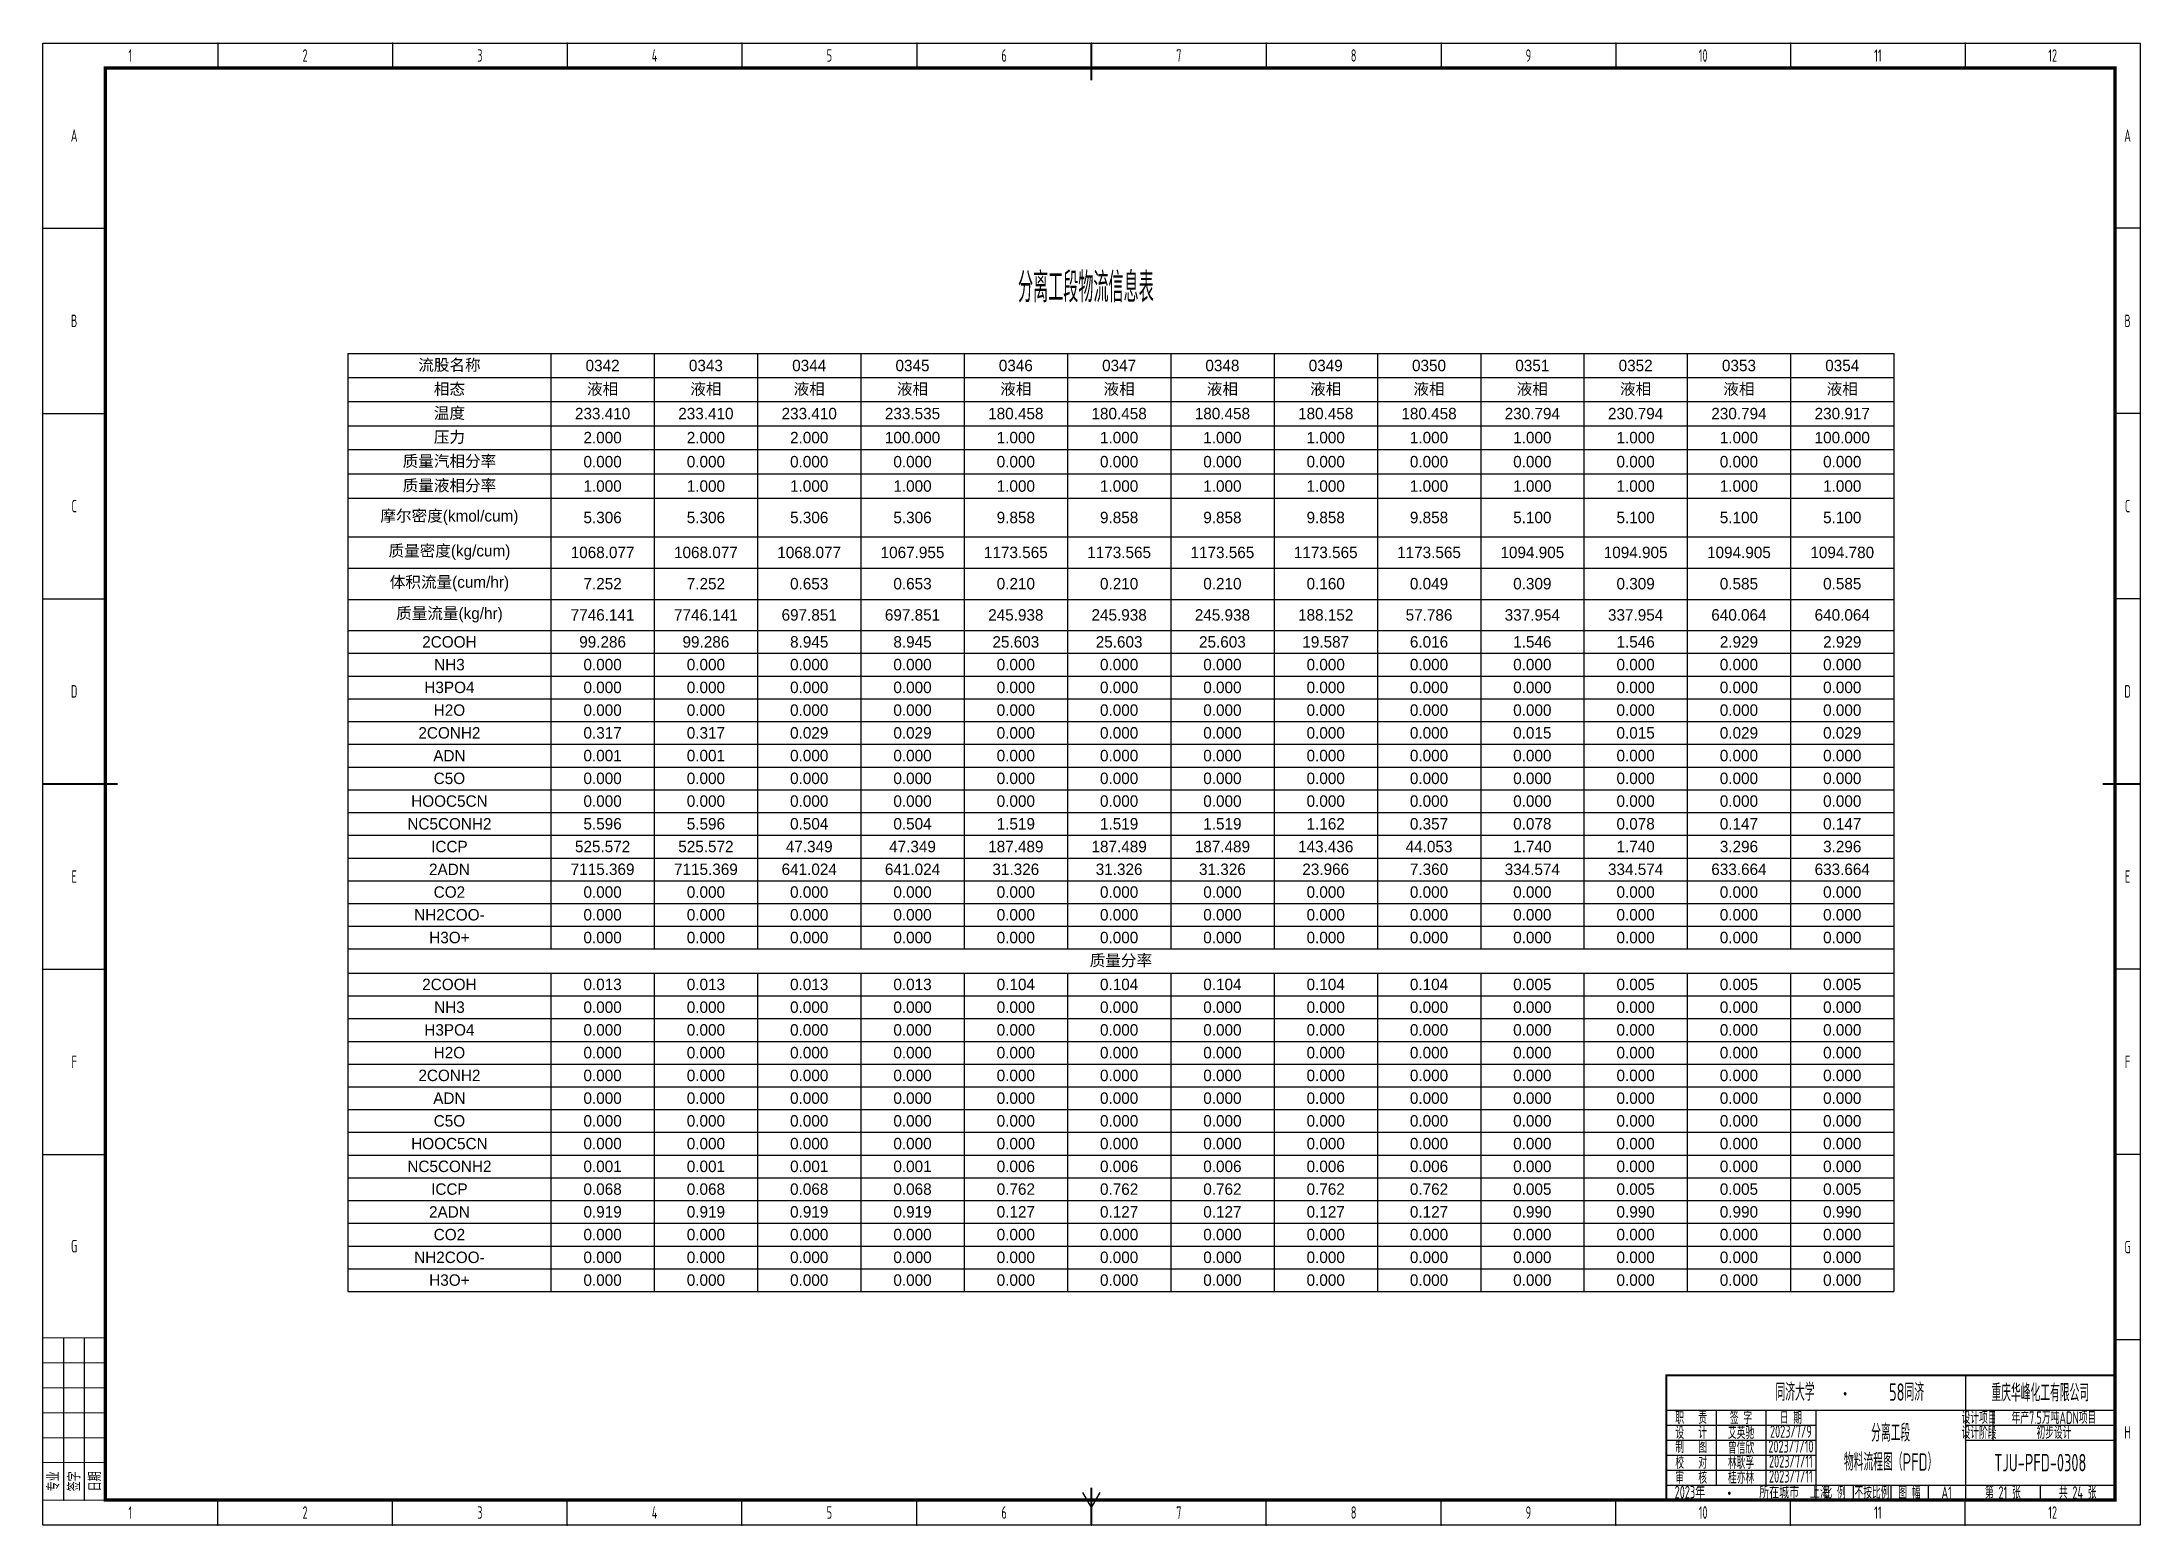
# Model space of a CAD drawing. Header units: millimetres. Extents: x 442 to 10185, y 1370 to 5122.
# Drawn here: x 8366 to 9208, y 2164 to 2759 of the extents above; entities that cross this region are included whole.
import ezdxf

# ---------------------------------------------------------------- set-up
doc = ezdxf.new("R2010")
doc.units = ezdxf.units.MM
for name, color, linetype, lineweight in [('05-图框与标题栏', 7, 'Continuous', 25), ('09-文本', 7, 'Continuous', 25), ('15-物流表及物流信息标识', 7, 'Continuous', 25)]:
    doc.layers.add(name, color=color, linetype=linetype, lineweight=lineweight)
doc.layers.add('TITLE', color=7, linetype='Continuous')
doc.styles.add('5-gbcbig', font='gbenor.shx', dxfattribs={"width": 0.7, "height": 5, "bigfont": 'gbcbig.shx'})
doc.styles.add('7-gbcbig', font='gbenor.shx', dxfattribs={"width": 0.7, "height": 7, "bigfont": 'gbcbig.shx'})
doc.styles.get("Standard").update_dxf_attribs({"font": 'arial.ttf'})
doc.styles.add('工程字', font='gbenor.shx', dxfattribs={"bigfont": 'gbcbig.shx'})

msp = doc.modelspace()

# ---------------------------------------------------------------- texts
at = {"layer": '05-图框与标题栏', "attachment_point": 5}
for s, width, gutter_width, heights, insert, char_height, style in [('1', 70.0833, 25, [0], (8401.34, 2753.54), 5, '5-gbcbig'), ('2', 70.0833, 12.5, [0], (8471.43, 2753.54), 5, '5-gbcbig'), ('3', 70.0833, 25, [0], (8541.51, 2753.54), 5, '5-gbcbig'), ('4', 70.0833, 25, [0], (8611.59, 2753.54), 5, '5-gbcbig'), ('5', 70.0833, 25, [0], (8681.68, 2753.54), 5, '5-gbcbig'), ('6', 70.0833, 25, [0], (8751.76, 2753.54), 5, '5-gbcbig'), ('7', 70.0833, 25, [0], (8821.84, 2753.54), 5, '5-gbcbig'), ('8', 70.0833, 25, [0], (8891.93, 2753.54), 5, '5-gbcbig'), ('9', 70.0833, 25, [0], (8962.01, 2753.54), 5, '5-gbcbig'), ('10', 70.0833, 25, [0], (9032.09, 2753.54), 5, '5-gbcbig'), ('11', 70.0833, 25, [0], (9102.18, 2753.54), 5, '5-gbcbig'), ('12', 70.0833, 25, [0], (9172.26, 2753.54), 5, '5-gbcbig'), ('A', 25, 25, [0], (8378.8, 2721.42), 5, '5-gbcbig'), ('A', 10, 25, [0], (9202.3, 2721.42), 5, '5-gbcbig'), ('B', 25, 25, [0], (8378.8, 2647.17), 5, '5-gbcbig'), ('B', 10, 25, [0], (9202.3, 2647.17), 5, '5-gbcbig'), ('C', 25, 25, [0], (8378.8, 2572.92), 5, '5-gbcbig'), ('C', 10, 25, [0], (9202.3, 2572.92), 5, '5-gbcbig'), ('D', 25, 25, [0], (8378.8, 2498.67), 5, '5-gbcbig'), ('D', 10, 25, [0], (9202.3, 2498.67), 5, '5-gbcbig'), ('E', 25, 25, [0], (8378.8, 2424.42), 5, '5-gbcbig'), ('E', 10, 25, [0], (9202.3, 2424.42), 5, '5-gbcbig'), ('F', 25, 25, [0], (8378.8, 2350.17), 5, '5-gbcbig'), ('F', 10, 25, [0], (9202.3, 2350.17), 5, '5-gbcbig'), ('G', 25, 25, [0], (8378.8, 2276.29), 5, '5-gbcbig'), ('G', 10, 25, [0], (9202.3, 2275.92), 5, '5-gbcbig'), ('重庆华峰化工有限公司', 60, 25, [0], (9167.3, 2217.54), 7, '7-gbcbig'), ('职   责', 20, 25, [0], (9027.3, 2207.54), 5, '5-gbcbig'), ('签 字', 20, 25, [0], (9047.3, 2207.54), 5, '5-gbcbig'), ('日 期', 20, 25, [0], (9067.3, 2207.54), 5, '5-gbcbig'), ('设计项目', 15, 25, [0], (9142.75, 2207.54), 5, '5-gbcbig'), ('设   计', 20, 25, [0], (9027.3, 2201.54), 5, '5-gbcbig'), ('制   图', 20, 25, [0], (9027.3, 2195.9), 5, '5-gbcbig'), ('艾英驰', 20, 25, [0], (9047.3, 2201.54), 5, '5-gbcbig'), ('曾信欣', 20, 25, [0], (9047.3, 2195.54), 5, '5-gbcbig'), ('2023/7/10', 20, 25, [0], (9067.3, 2196.04), 5, '5-gbcbig'), ('2023/7/9', 20, 25, [0], (9067.3, 2202.04), 5, '5-gbcbig'), ('设计阶段', 15, 25, [0], (9142.75, 2201.54), 5, '5-gbcbig'), ('H', 10, 25, [0], (9202.3, 2201.67), 5, '5-gbcbig'), ('校   对', 20, 25, [0], (9027.3, 2189.54), 5, '5-gbcbig'), ('林耿孚', 20, 25, [0], (9047.3, 2189.54), 5, '5-gbcbig'), ('2023/7/11', 20, 25, [0], (9067.3, 2190.04), 5, '5-gbcbig'), ('TJU-PFD-0308', 60, 25, [12.52], (9167.3, 2189.54), 7, '7-gbcbig'), ('审   核', 20, 25, [0], (9027.3, 2183.54), 5, '5-gbcbig'), ('桂亦林', 20, 25, [0], (9047.3, 2183.54), 5, '5-gbcbig'), ('2023/7/11', 20, 25, [0], (9067.3, 2184.04), 5, '5-gbcbig'), ('比 例', 15, 25, [0], (9084.8, 2177.54), 5, '5-gbcbig'), ('不按比例', 15, 25, [0], (9099.8, 2177.54), 5, '5-gbcbig'), ('图 幅', 15, 25, [0], (9114.8, 2177.54), 5, '5-gbcbig'), ('第 21 张', 30, 25, [0], (9152.3, 2177.54), 5, '5-gbcbig'), ('共 24 张', 30, 25, [0], (9182.3, 2177.54), 5, '5-gbcbig'), ('1', 70.0833, 25, [0], (8401.34, 2169.54), 5, '5-gbcbig'), ('2', 70.0833, 25, [0], (8471.43, 2169.54), 5, '5-gbcbig'), ('3', 70.0833, 25, [0], (8541.51, 2169.54), 5, '5-gbcbig'), ('4', 70.0833, 25, [0], (8611.59, 2169.54), 5, '5-gbcbig'), ('5', 70.0833, 25, [0], (8681.68, 2169.54), 5, '5-gbcbig'), ('6', 70.0833, 25, [0], (8751.76, 2169.54), 5, '5-gbcbig'), ('7', 70.0833, 25, [0], (8821.84, 2169.54), 5, '5-gbcbig'), ('8', 70.0833, 25, [0], (8891.93, 2169.54), 5, '5-gbcbig'), ('9', 70.0833, 25, [0], (8962.01, 2169.54), 5, '5-gbcbig'), ('10', 70.0833, 25, [0], (9032.09, 2169.54), 5, '5-gbcbig'), ('11', 70.0833, 25, [0], (9102.18, 2169.54), 5, '5-gbcbig'), ('A1', 14.9167, 25, [0], (9129.76, 2177.54), 5, '5-gbcbig'), ('12', 70.0833, 25, [0], (9172.26, 2169.54), 5, '5-gbcbig')]:
    msp.add_mtext_dynamic_manual_height_columns(s, width=width, gutter_width=gutter_width, heights=heights, dxfattribs=dict(at, insert=insert, char_height=char_height, style=style))
at = {"layer": '05-图框与标题栏'}
for s, insert, char_height, width, attachment_point, style in [('\\pi5.78018;同济大学             ', (9055.33, 2217.82), 7, 32.2593, 4, '7-gbcbig'), ('58同济          ', (9113.67, 2217.82), 7, 32.2593, 5, '7-gbcbig'), (' 2023{\\W0.8;年          所在城市  上海}', (9018.78, 2177.7), 5, 67.5295, 4, '5-gbcbig'), ('{\\fFangSong|b0|i0|c134|p49;\\W0.8;·}', (9039.87, 2179.68), 5, 18.9039, 1, '5-gbcbig')]:
    msp.add_mtext(s, dxfattribs=dict(at, insert=insert, char_height=char_height, width=width, attachment_point=attachment_point, style=style))
at = {"layer": '05-图框与标题栏', "insert": (9086.3, 2219.55), "char_height": 5, "width": 31.5065, "attachment_point": 1}
msp.add_mtext('{\\fFangSong|b0|i0|c134|p49;\\W0.8;·}', dxfattribs=at)
at = {"layer": '05-图框与标题栏', "char_height": 5, "attachment_point": 5, "rotation": 90, "style": '工程字'}
for s, insert in [('专业', (8370.47, 2182.04)), ('签字', (8378.8, 2182.04)), ('日期', (8387.13, 2182.04))]:
    msp.add_mtext_dynamic_manual_height_columns(s, width=8.3333, gutter_width=25, heights=[0], dxfattribs=dict(at, insert=insert))
at = {"layer": '09-文本', "attachment_point": 5}
for s, width, gutter_width, insert, char_height, style in [('分离工段\\P物料流程图（PFD）', 60, 12.5, (9107.3, 2195.54), 7, '7-gbcbig'), ('年产7.5万吨ADN项目', 49.0599, 35, (9172.77, 2207.54), 5, '5-gbcbig'), ('初步设计', 48.9999, 12.5, (9172.8, 2201.54), 5, '5-gbcbig')]:
    msp.add_mtext_dynamic_manual_height_columns(s, width=width, gutter_width=gutter_width, heights=[0], dxfattribs=dict(at, insert=insert, char_height=char_height, style=style))
at = {"layer": '15-物流表及物流信息标识', "insert": (8710.3, 2666.6), "char_height": 12, "attachment_point": 1, "style": '7-gbcbig'}
msp.add_mtext_dynamic_manual_height_columns('\\pi47.03208;分离工段物流信息表', width=147.892, gutter_width=25, heights=[27.78], dxfattribs=at)

# ---------------------------------------------------------------- blocks, each defined once
blk = doc.blocks.new('*T36')
at = {"linetype": 'ByBlock', "lineweight": -2, "transparency": 16777216}
for p, q in [((0, 0), (620, 0)), ((0, 0), (0, -375.93)), ((81.43, 0), (81.43, -238.64)), ((122.86, 0), (122.86, -238.64)), ((164.29, 0), (164.29, -238.64)), ((205.71, 0), (205.71, -238.64)), ((247.14, 0), (247.14, -238.64)), ((288.57, 0), (288.57, -238.64)), ((330, 0), (330, -238.64)), ((371.43, 0), (371.43, -238.64)), ((412.86, 0), (412.86, -238.64)), ((454.29, 0), (454.29, -238.64)), ((495.71, 0), (495.71, -238.64)), ((537.14, 0), (537.14, -238.64)), ((578.57, 0), (578.57, -238.64)), ((620, 0), (620, -238.64)), ((0, -9.62), (620, -9.62)), ((0, -19.23), (620, -19.23)), ((0, -28.92), (620, -28.92)), ((0, -38.49), (620, -38.49)), ((0, -48.23), (620, -48.23)), ((0, -58.01), (620, -58.01)), ((0, -73.45), (620, -73.45)), ((0, -85.99), (620, -85.99)), ((0, -98.53), (620, -98.53)), ((0, -111.03), (620, -111.03)), ((0, -120.14), (620, -120.14)), ((0, -129.26), (620, -129.26)), ((0, -138.37), (620, -138.37)), ((0, -147.49), (620, -147.49)), ((0, -156.6), (620, -156.6)), ((0, -165.72), (620, -165.72)), ((0, -174.83), (620, -174.83)), ((0, -183.95), (620, -183.95)), ((0, -193.06), (620, -193.06)), ((0, -202.18), (620, -202.18)), ((0, -211.29), (620, -211.29)), ((0, -220.41), (620, -220.41)), ((0, -229.52), (620, -229.52)), ((0, -238.64), (620, -238.64)), ((0, -248.33), (620, -248.33)), ((81.43, -248.33), (81.43, -375.93)), ((122.86, -248.33), (122.86, -375.93)), ((164.29, -248.33), (164.29, -375.93)), ((205.71, -248.33), (205.71, -375.93)), ((247.14, -248.33), (247.14, -375.93)), ((288.57, -248.33), (288.57, -375.93)), ((330, -248.33), (330, -375.93)), ((371.43, -248.33), (371.43, -375.93)), ((412.86, -248.33), (412.86, -375.93)), ((454.29, -248.33), (454.29, -375.93)), ((495.71, -248.33), (495.71, -375.93)), ((537.14, -248.33), (537.14, -375.93)), ((578.57, -248.33), (578.57, -375.93)), ((620, -248.33), (620, -375.93)), ((0, -257.44), (620, -257.44)), ((0, -266.56), (620, -266.56)), ((0, -275.67), (620, -275.67)), ((0, -284.79), (620, -284.79)), ((0, -293.9), (620, -293.9)), ((0, -303.02), (620, -303.02)), ((0, -312.13), (620, -312.13)), ((0, -321.25), (620, -321.25)), ((0, -330.36), (620, -330.36)), ((0, -339.48), (620, -339.48)), ((0, -348.59), (620, -348.59)), ((0, -357.71), (620, -357.71)), ((0, -366.82), (620, -366.82)), ((0, -375.93), (620, -375.93))]:
    blk.add_line(p, q, dxfattribs=at)
at = {"color": 0, "linetype": 'ByBlock', "lineweight": -2, "transparency": 16777216}
blk.add_line((620, -238.64), (620, -248.33), dxfattribs=at)
at = {"color": 0, "transparency": 16777216, "char_height": 4.5861, "attachment_point": 5}
for s, insert, width in [('{\\f等线|b0|i0|c134;\\C7;流股名称', (40.71, -4.81), 78.4286), ('{\\f等线|b0|i0|c134;\\C7;0342', (102.14, -4.81), 38.4286), ('{\\f等线|b0|i0|c134;\\C7;0343', (143.57, -4.81), 38.4286), ('{\\f等线|b0|i0|c134;\\C7;0344', (185, -4.81), 38.4286), ('{\\f等线|b0|i0|c134;\\C7;0345', (226.43, -4.81), 38.4286), ('{\\f等线|b0|i0|c134;\\C7;0346', (267.86, -4.81), 38.4286), ('{\\f等线|b0|i0|c134;\\C7;0347', (309.29, -4.81), 38.4286), ('{\\f等线|b0|i0|c134;\\C7;0348', (350.71, -4.81), 38.4286), ('{\\f等线|b0|i0|c134;\\C7;0349', (392.14, -4.81), 38.4286), ('{\\f等线|b0|i0|c134;\\C7;0350', (433.57, -4.81), 38.4286), ('{\\f等线|b0|i0|c134;\\C7;0351', (475, -4.81), 38.4286), ('{\\f等线|b0|i0|c134;\\C7;0352', (516.43, -4.81), 38.4286), ('{\\f等线|b0|i0|c134;\\C7;0353', (557.86, -4.81), 38.4286), ('{\\f等线|b0|i0|c134;\\C7;0354', (599.29, -4.81), 38.4286), ('{\\f等线|b0|i0|c134;\\C7;相态', (40.71, -14.43), 78.4286), ('{\\f等线|b0|i0|c134;\\C7;液相', (102.14, -14.43), 38.4286), ('{\\f等线|b0|i0|c134;\\C7;液相', (143.57, -14.43), 38.4286), ('{\\f等线|b0|i0|c134;\\C7;液相', (185, -14.43), 38.4286), ('{\\f等线|b0|i0|c134;\\C7;液相', (226.43, -14.43), 38.4286), ('{\\f等线|b0|i0|c134;\\C7;液相', (267.86, -14.43), 38.4286), ('{\\f等线|b0|i0|c134;\\C7;液相', (309.29, -14.43), 38.4286), ('{\\f等线|b0|i0|c134;\\C7;液相', (350.71, -14.43), 38.4286), ('{\\f等线|b0|i0|c134;\\C7;液相', (392.14, -14.43), 38.4286), ('{\\f等线|b0|i0|c134;\\C7;液相', (433.57, -14.43), 38.4286), ('{\\f等线|b0|i0|c134;\\C7;液相', (475, -14.43), 38.4286), ('{\\f等线|b0|i0|c134;\\C7;液相', (516.43, -14.43), 38.4286), ('{\\f等线|b0|i0|c134;\\C7;液相', (557.86, -14.43), 38.4286), ('{\\f等线|b0|i0|c134;\\C7;液相', (599.29, -14.43), 38.4286), ('{\\f等线|b0|i0|c134;\\C7;温度', (40.71, -24.08), 78.4286), ('{\\f等线|b0|i0|c134;\\C7;233.410', (102.14, -24.08), 38.4286), ('{\\f等线|b0|i0|c134;\\C7;233.410', (143.57, -24.08), 38.4286), ('{\\f等线|b0|i0|c134;\\C7;233.410', (185, -24.08), 38.4286), ('{\\f等线|b0|i0|c134;\\C7;233.535', (226.43, -24.08), 38.4286), ('{\\f等线|b0|i0|c134;\\C7;180.458', (267.86, -24.08), 38.4286), ('{\\f等线|b0|i0|c134;\\C7;180.458', (309.29, -24.08), 38.4286), ('{\\f等线|b0|i0|c134;\\C7;180.458', (350.71, -24.08), 38.4286), ('{\\f等线|b0|i0|c134;\\C7;180.458', (392.14, -24.08), 38.4286), ('{\\f等线|b0|i0|c134;\\C7;180.458', (433.57, -24.08), 38.4286), ('{\\f等线|b0|i0|c134;\\C7;230.794', (475, -24.08), 38.4286), ('{\\f等线|b0|i0|c134;\\C7;230.794', (516.43, -24.08), 38.4286), ('{\\f等线|b0|i0|c134;\\C7;230.794', (557.86, -24.08), 38.4286), ('{\\f等线|b0|i0|c134;\\C7;230.917', (599.29, -24.08), 38.4286), ('{\\f等线|b0|i0|c134;\\C7;压力', (40.71, -33.71), 78.4286), ('{\\f等线|b0|i0|c134;\\C7;2.000', (102.14, -33.71), 38.4286), ('{\\f等线|b0|i0|c134;\\C7;2.000', (143.57, -33.71), 38.4286), ('{\\f等线|b0|i0|c134;\\C7;2.000', (185, -33.71), 38.4286), ('{\\f等线|b0|i0|c134;\\C7;100.000', (226.43, -33.71), 38.4286), ('{\\f等线|b0|i0|c134;\\C7;1.000', (267.86, -33.71), 38.4286), ('{\\f等线|b0|i0|c134;\\C7;1.000', (309.29, -33.71), 38.4286), ('{\\f等线|b0|i0|c134;\\C7;1.000', (350.71, -33.71), 38.4286), ('{\\f等线|b0|i0|c134;\\C7;1.000', (392.14, -33.71), 38.4286), ('{\\f等线|b0|i0|c134;\\C7;1.000', (433.57, -33.71), 38.4286), ('{\\f等线|b0|i0|c134;\\C7;1.000', (475, -33.71), 38.4286), ('{\\f等线|b0|i0|c134;\\C7;1.000', (516.43, -33.71), 38.4286), ('{\\f等线|b0|i0|c134;\\C7;1.000', (557.86, -33.71), 38.4286), ('{\\f等线|b0|i0|c134;\\C7;100.000', (599.29, -33.71), 38.4286), ('{\\f等线|b0|i0|c134;\\C7;质量汽相分率', (40.71, -43.36), 78.4286), ('{\\f等线|b0|i0|c134;\\C7;0.000', (102.14, -43.36), 38.4286), ('{\\f等线|b0|i0|c134;\\C7;0.000', (143.57, -43.36), 38.4286), ('{\\f等线|b0|i0|c134;\\C7;0.000', (185, -43.36), 38.4286), ('{\\f等线|b0|i0|c134;\\C7;0.000', (226.43, -43.36), 38.4286), ('{\\f等线|b0|i0|c134;\\C7;0.000', (267.86, -43.36), 38.4286), ('{\\f等线|b0|i0|c134;\\C7;0.000', (309.29, -43.36), 38.4286), ('{\\f等线|b0|i0|c134;\\C7;0.000', (350.71, -43.36), 38.4286), ('{\\f等线|b0|i0|c134;\\C7;0.000', (392.14, -43.36), 38.4286), ('{\\f等线|b0|i0|c134;\\C7;0.000', (433.57, -43.36), 38.4286), ('{\\f等线|b0|i0|c134;\\C7;0.000', (475, -43.36), 38.4286), ('{\\f等线|b0|i0|c134;\\C7;0.000', (516.43, -43.36), 38.4286), ('{\\f等线|b0|i0|c134;\\C7;0.000', (557.86, -43.36), 38.4286), ('{\\f等线|b0|i0|c134;\\C7;0.000', (599.29, -43.36), 38.4286), ('{\\f等线|b0|i0|c134;\\C7;质量液相分率', (40.71, -53.12), 78.4286), ('{\\f等线|b0|i0|c134;\\C7;1.000', (102.14, -53.12), 38.4286), ('{\\f等线|b0|i0|c134;\\C7;1.000', (143.57, -53.12), 38.4286), ('{\\f等线|b0|i0|c134;\\C7;1.000', (185, -53.12), 38.4286), ('{\\f等线|b0|i0|c134;\\C7;1.000', (226.43, -53.12), 38.4286), ('{\\f等线|b0|i0|c134;\\C7;1.000', (267.86, -53.12), 38.4286), ('{\\f等线|b0|i0|c134;\\C7;1.000', (309.29, -53.12), 38.4286), ('{\\f等线|b0|i0|c134;\\C7;1.000', (350.71, -53.12), 38.4286), ('{\\f等线|b0|i0|c134;\\C7;1.000', (392.14, -53.12), 38.4286), ('{\\f等线|b0|i0|c134;\\C7;1.000', (433.57, -53.12), 38.4286), ('{\\f等线|b0|i0|c134;\\C7;1.000', (475, -53.12), 38.4286), ('{\\f等线|b0|i0|c134;\\C7;1.000', (516.43, -53.12), 38.4286), ('{\\f等线|b0|i0|c134;\\C7;1.000', (557.86, -53.12), 38.4286), ('{\\f等线|b0|i0|c134;\\C7;1.000', (599.29, -53.12), 38.4286), ('{\\f等线|b0|i0|c134;\\C7;摩尔密度(kmol/cum)', (40.71, -65.73), 78.4286), ('{\\f等线|b0|i0|c134;\\C7;5.306', (102.14, -65.73), 38.4286), ('{\\f等线|b0|i0|c134;\\C7;5.306', (143.57, -65.73), 38.4286), ('{\\f等线|b0|i0|c134;\\C7;5.306', (185, -65.73), 38.4286), ('{\\f等线|b0|i0|c134;\\C7;5.306', (226.43, -65.73), 38.4286), ('{\\f等线|b0|i0|c134;\\C7;9.858', (267.86, -65.73), 38.4286), ('{\\f等线|b0|i0|c134;\\C7;9.858', (309.29, -65.73), 38.4286), ('{\\f等线|b0|i0|c134;\\C7;9.858', (350.71, -65.73), 38.4286), ('{\\f等线|b0|i0|c134;\\C7;9.858', (392.14, -65.73), 38.4286), ('{\\f等线|b0|i0|c134;\\C7;9.858', (433.57, -65.73), 38.4286), ('{\\f等线|b0|i0|c134;\\C7;5.100', (475, -65.73), 38.4286), ('{\\f等线|b0|i0|c134;\\C7;5.100', (516.43, -65.73), 38.4286), ('{\\f等线|b0|i0|c134;\\C7;5.100', (557.86, -65.73), 38.4286), ('{\\f等线|b0|i0|c134;\\C7;5.100', (599.29, -65.73), 38.4286), ('{\\f等线|b0|i0|c134;\\C7;质量密度(kg/cum)', (40.71, -79.72), 78.4286), ('{\\f等线|b0|i0|c134;\\C7;1068.077', (102.14, -79.72), 38.4286), ('{\\f等线|b0|i0|c134;\\C7;1068.077', (143.57, -79.72), 38.4286), ('{\\f等线|b0|i0|c134;\\C7;1068.077', (185, -79.72), 38.4286), ('{\\f等线|b0|i0|c134;\\C7;1067.955', (226.43, -79.72), 38.4286), ('{\\f等线|b0|i0|c134;\\C7;1173.565', (267.86, -79.72), 38.4286), ('{\\f等线|b0|i0|c134;\\C7;1173.565', (309.29, -79.72), 38.4286), ('{\\f等线|b0|i0|c134;\\C7;1173.565', (350.71, -79.72), 38.4286), ('{\\f等线|b0|i0|c134;\\C7;1173.565', (392.14, -79.72), 38.4286), ('{\\f等线|b0|i0|c134;\\C7;1173.565', (433.57, -79.72), 38.4286), ('{\\f等线|b0|i0|c134;\\C7;1094.905', (475, -79.72), 38.4286), ('{\\f等线|b0|i0|c134;\\C7;1094.905', (516.43, -79.72), 38.4286), ('{\\f等线|b0|i0|c134;\\C7;1094.905', (557.86, -79.72), 38.4286), ('{\\f等线|b0|i0|c134;\\C7;1094.780', (599.29, -79.72), 38.4286), ('{\\f等线|b0|i0|c134;\\C7;体积流量(cum/hr)', (40.71, -92.26), 78.4286), ('{\\f等线|b0|i0|c134;\\C7;7.252', (102.14, -92.26), 38.4286), ('{\\f等线|b0|i0|c134;\\C7;7.252', (143.57, -92.26), 38.4286), ('{\\f等线|b0|i0|c134;\\C7;0.653', (185, -92.26), 38.4286), ('{\\f等线|b0|i0|c134;\\C7;0.653', (226.43, -92.26), 38.4286), ('{\\f等线|b0|i0|c134;\\C7;0.210', (267.86, -92.26), 38.4286), ('{\\f等线|b0|i0|c134;\\C7;0.210', (309.29, -92.26), 38.4286), ('{\\f等线|b0|i0|c134;\\C7;0.210', (350.71, -92.26), 38.4286), ('{\\f等线|b0|i0|c134;\\C7;0.160', (392.14, -92.26), 38.4286), ('{\\f等线|b0|i0|c134;\\C7;0.049', (433.57, -92.26), 38.4286), ('{\\f等线|b0|i0|c134;\\C7;0.309', (475, -92.26), 38.4286), ('{\\f等线|b0|i0|c134;\\C7;0.309', (516.43, -92.26), 38.4286), ('{\\f等线|b0|i0|c134;\\C7;0.585', (557.86, -92.26), 38.4286), ('{\\f等线|b0|i0|c134;\\C7;0.585', (599.29, -92.26), 38.4286), ('{\\f等线|b0|i0|c134;\\C7;质量流量(kg/hr)', (40.71, -104.78), 78.4286), ('{\\f等线|b0|i0|c134;\\C7;7746.141', (102.14, -104.78), 38.4286), ('{\\f等线|b0|i0|c134;\\C7;7746.141', (143.57, -104.78), 38.4286), ('{\\f等线|b0|i0|c134;\\C7;697.851', (185, -104.78), 38.4286), ('{\\f等线|b0|i0|c134;\\C7;697.851', (226.43, -104.78), 38.4286), ('{\\f等线|b0|i0|c134;\\C7;245.938', (267.86, -104.78), 38.4286), ('{\\f等线|b0|i0|c134;\\C7;245.938', (309.29, -104.78), 38.4286), ('{\\f等线|b0|i0|c134;\\C7;245.938', (350.71, -104.78), 38.4286), ('{\\f等线|b0|i0|c134;\\C7;188.152', (392.14, -104.78), 38.4286), ('{\\f等线|b0|i0|c134;\\C7;57.786', (433.57, -104.78), 38.4286), ('{\\f等线|b0|i0|c134;\\C7;337.954', (475, -104.78), 38.4286), ('{\\f等线|b0|i0|c134;\\C7;337.954', (516.43, -104.78), 38.4286), ('{\\f等线|b0|i0|c134;\\C7;640.064', (557.86, -104.78), 38.4286), ('{\\f等线|b0|i0|c134;\\C7;640.064', (599.29, -104.78), 38.4286), ('{\\f等线|b0|i0|c134;\\C7;2COOH', (40.71, -115.59), 78.4286), ('{\\f等线|b0|i0|c134;\\C7;99.286', (102.14, -115.59), 38.4286), ('{\\f等线|b0|i0|c134;\\C7;99.286', (143.57, -115.59), 38.4286), ('{\\f等线|b0|i0|c134;\\C7;8.945', (185, -115.59), 38.4286), ('{\\f等线|b0|i0|c134;\\C7;8.945', (226.43, -115.59), 38.4286), ('{\\f等线|b0|i0|c134;\\C7;25.603', (267.86, -115.59), 38.4286), ('{\\f等线|b0|i0|c134;\\C7;25.603', (309.29, -115.59), 38.4286), ('{\\f等线|b0|i0|c134;\\C7;25.603', (350.71, -115.59), 38.4286), ('{\\f等线|b0|i0|c134;\\C7;19.587', (392.14, -115.59), 38.4286), ('{\\f等线|b0|i0|c134;\\C7;6.016', (433.57, -115.59), 38.4286), ('{\\f等线|b0|i0|c134;\\C7;1.546', (475, -115.59), 38.4286), ('{\\f等线|b0|i0|c134;\\C7;1.546', (516.43, -115.59), 38.4286), ('{\\f等线|b0|i0|c134;\\C7;2.929', (557.86, -115.59), 38.4286), ('{\\f等线|b0|i0|c134;\\C7;2.929', (599.29, -115.59), 38.4286), ('{\\f等线|b0|i0|c134;\\C7;NH3', (40.71, -124.7), 78.4286), ('{\\f等线|b0|i0|c134;\\C7;0.000', (102.14, -124.7), 38.4286), ('{\\f等线|b0|i0|c134;\\C7;0.000', (143.57, -124.7), 38.4286), ('{\\f等线|b0|i0|c134;\\C7;0.000', (185, -124.7), 38.4286), ('{\\f等线|b0|i0|c134;\\C7;0.000', (226.43, -124.7), 38.4286), ('{\\f等线|b0|i0|c134;\\C7;0.000', (267.86, -124.7), 38.4286), ('{\\f等线|b0|i0|c134;\\C7;0.000', (309.29, -124.7), 38.4286), ('{\\f等线|b0|i0|c134;\\C7;0.000', (350.71, -124.7), 38.4286), ('{\\f等线|b0|i0|c134;\\C7;0.000', (392.14, -124.7), 38.4286), ('{\\f等线|b0|i0|c134;\\C7;0.000', (433.57, -124.7), 38.4286), ('{\\f等线|b0|i0|c134;\\C7;0.000', (475, -124.7), 38.4286), ('{\\f等线|b0|i0|c134;\\C7;0.000', (516.43, -124.7), 38.4286), ('{\\f等线|b0|i0|c134;\\C7;0.000', (557.86, -124.7), 38.4286), ('{\\f等线|b0|i0|c134;\\C7;0.000', (599.29, -124.7), 38.4286), ('{\\f等线|b0|i0|c134;\\C7;H3PO4', (40.71, -133.82), 78.4286), ('{\\f等线|b0|i0|c134;\\C7;0.000', (102.14, -133.82), 38.4286), ('{\\f等线|b0|i0|c134;\\C7;0.000', (143.57, -133.82), 38.4286), ('{\\f等线|b0|i0|c134;\\C7;0.000', (185, -133.82), 38.4286), ('{\\f等线|b0|i0|c134;\\C7;0.000', (226.43, -133.82), 38.4286), ('{\\f等线|b0|i0|c134;\\C7;0.000', (267.86, -133.82), 38.4286), ('{\\f等线|b0|i0|c134;\\C7;0.000', (309.29, -133.82), 38.4286), ('{\\f等线|b0|i0|c134;\\C7;0.000', (350.71, -133.82), 38.4286), ('{\\f等线|b0|i0|c134;\\C7;0.000', (392.14, -133.82), 38.4286), ('{\\f等线|b0|i0|c134;\\C7;0.000', (433.57, -133.82), 38.4286), ('{\\f等线|b0|i0|c134;\\C7;0.000', (475, -133.82), 38.4286), ('{\\f等线|b0|i0|c134;\\C7;0.000', (516.43, -133.82), 38.4286), ('{\\f等线|b0|i0|c134;\\C7;0.000', (557.86, -133.82), 38.4286), ('{\\f等线|b0|i0|c134;\\C7;0.000', (599.29, -133.82), 38.4286), ('{\\f等线|b0|i0|c134;\\C7;H2O', (40.71, -142.93), 78.4286), ('{\\f等线|b0|i0|c134;\\C7;0.000', (102.14, -142.93), 38.4286), ('{\\f等线|b0|i0|c134;\\C7;0.000', (143.57, -142.93), 38.4286), ('{\\f等线|b0|i0|c134;\\C7;0.000', (185, -142.93), 38.4286), ('{\\f等线|b0|i0|c134;\\C7;0.000', (226.43, -142.93), 38.4286), ('{\\f等线|b0|i0|c134;\\C7;0.000', (267.86, -142.93), 38.4286), ('{\\f等线|b0|i0|c134;\\C7;0.000', (309.29, -142.93), 38.4286), ('{\\f等线|b0|i0|c134;\\C7;0.000', (350.71, -142.93), 38.4286), ('{\\f等线|b0|i0|c134;\\C7;0.000', (392.14, -142.93), 38.4286), ('{\\f等线|b0|i0|c134;\\C7;0.000', (433.57, -142.93), 38.4286), ('{\\f等线|b0|i0|c134;\\C7;0.000', (475, -142.93), 38.4286), ('{\\f等线|b0|i0|c134;\\C7;0.000', (516.43, -142.93), 38.4286), ('{\\f等线|b0|i0|c134;\\C7;0.000', (557.86, -142.93), 38.4286), ('{\\f等线|b0|i0|c134;\\C7;0.000', (599.29, -142.93), 38.4286), ('{\\f等线|b0|i0|c134;\\C7;2CONH2', (40.71, -152.05), 78.4286), ('{\\f等线|b0|i0|c134;\\C7;0.317', (102.14, -152.05), 38.4286), ('{\\f等线|b0|i0|c134;\\C7;0.317', (143.57, -152.05), 38.4286), ('{\\f等线|b0|i0|c134;\\C7;0.029', (185, -152.05), 38.4286), ('{\\f等线|b0|i0|c134;\\C7;0.029', (226.43, -152.05), 38.4286), ('{\\f等线|b0|i0|c134;\\C7;0.000', (267.86, -152.05), 38.4286), ('{\\f等线|b0|i0|c134;\\C7;0.000', (309.29, -152.05), 38.4286), ('{\\f等线|b0|i0|c134;\\C7;0.000', (350.71, -152.05), 38.4286), ('{\\f等线|b0|i0|c134;\\C7;0.000', (392.14, -152.05), 38.4286), ('{\\f等线|b0|i0|c134;\\C7;0.000', (433.57, -152.05), 38.4286), ('{\\f等线|b0|i0|c134;\\C7;0.015', (475, -152.05), 38.4286), ('{\\f等线|b0|i0|c134;\\C7;0.015', (516.43, -152.05), 38.4286), ('{\\f等线|b0|i0|c134;\\C7;0.029', (557.86, -152.05), 38.4286), ('{\\f等线|b0|i0|c134;\\C7;0.029', (599.29, -152.05), 38.4286), ('{\\f等线|b0|i0|c134;\\C7;ADN', (40.71, -161.16), 78.4286), ('{\\f等线|b0|i0|c134;\\C7;0.001', (102.14, -161.16), 38.4286), ('{\\f等线|b0|i0|c134;\\C7;0.001', (143.57, -161.16), 38.4286), ('{\\f等线|b0|i0|c134;\\C7;0.000', (185, -161.16), 38.4286), ('{\\f等线|b0|i0|c134;\\C7;0.000', (226.43, -161.16), 38.4286), ('{\\f等线|b0|i0|c134;\\C7;0.000', (267.86, -161.16), 38.4286), ('{\\f等线|b0|i0|c134;\\C7;0.000', (309.29, -161.16), 38.4286), ('{\\f等线|b0|i0|c134;\\C7;0.000', (350.71, -161.16), 38.4286), ('{\\f等线|b0|i0|c134;\\C7;0.000', (392.14, -161.16), 38.4286), ('{\\f等线|b0|i0|c134;\\C7;0.000', (433.57, -161.16), 38.4286), ('{\\f等线|b0|i0|c134;\\C7;0.000', (475, -161.16), 38.4286), ('{\\f等线|b0|i0|c134;\\C7;0.000', (516.43, -161.16), 38.4286), ('{\\f等线|b0|i0|c134;\\C7;0.000', (557.86, -161.16), 38.4286), ('{\\f等线|b0|i0|c134;\\C7;0.000', (599.29, -161.16), 38.4286), ('{\\f等线|b0|i0|c134;\\C7;C5O', (40.71, -170.28), 78.4286), ('{\\f等线|b0|i0|c134;\\C7;0.000', (102.14, -170.28), 38.4286), ('{\\f等线|b0|i0|c134;\\C7;0.000', (143.57, -170.28), 38.4286), ('{\\f等线|b0|i0|c134;\\C7;0.000', (185, -170.28), 38.4286), ('{\\f等线|b0|i0|c134;\\C7;0.000', (226.43, -170.28), 38.4286), ('{\\f等线|b0|i0|c134;\\C7;0.000', (267.86, -170.28), 38.4286), ('{\\f等线|b0|i0|c134;\\C7;0.000', (309.29, -170.28), 38.4286), ('{\\f等线|b0|i0|c134;\\C7;0.000', (350.71, -170.28), 38.4286), ('{\\f等线|b0|i0|c134;\\C7;0.000', (392.14, -170.28), 38.4286), ('{\\f等线|b0|i0|c134;\\C7;0.000', (433.57, -170.28), 38.4286), ('{\\f等线|b0|i0|c134;\\C7;0.000', (475, -170.28), 38.4286), ('{\\f等线|b0|i0|c134;\\C7;0.000', (516.43, -170.28), 38.4286), ('{\\f等线|b0|i0|c134;\\C7;0.000', (557.86, -170.28), 38.4286), ('{\\f等线|b0|i0|c134;\\C7;0.000', (599.29, -170.28), 38.4286), ('{\\f等线|b0|i0|c134;\\C7;HOOC5CN', (40.71, -179.39), 78.4286), ('{\\f等线|b0|i0|c134;\\C7;0.000', (102.14, -179.39), 38.4286), ('{\\f等线|b0|i0|c134;\\C7;0.000', (143.57, -179.39), 38.4286), ('{\\f等线|b0|i0|c134;\\C7;0.000', (185, -179.39), 38.4286), ('{\\f等线|b0|i0|c134;\\C7;0.000', (226.43, -179.39), 38.4286), ('{\\f等线|b0|i0|c134;\\C7;0.000', (267.86, -179.39), 38.4286), ('{\\f等线|b0|i0|c134;\\C7;0.000', (309.29, -179.39), 38.4286), ('{\\f等线|b0|i0|c134;\\C7;0.000', (350.71, -179.39), 38.4286), ('{\\f等线|b0|i0|c134;\\C7;0.000', (392.14, -179.39), 38.4286), ('{\\f等线|b0|i0|c134;\\C7;0.000', (433.57, -179.39), 38.4286), ('{\\f等线|b0|i0|c134;\\C7;0.000', (475, -179.39), 38.4286), ('{\\f等线|b0|i0|c134;\\C7;0.000', (516.43, -179.39), 38.4286), ('{\\f等线|b0|i0|c134;\\C7;0.000', (557.86, -179.39), 38.4286), ('{\\f等线|b0|i0|c134;\\C7;0.000', (599.29, -179.39), 38.4286), ('{\\f等线|b0|i0|c134;\\C7;NC5CONH2', (40.71, -188.5), 78.4286), ('{\\f等线|b0|i0|c134;\\C7;5.596', (102.14, -188.5), 38.4286), ('{\\f等线|b0|i0|c134;\\C7;5.596', (143.57, -188.5), 38.4286), ('{\\f等线|b0|i0|c134;\\C7;0.504', (185, -188.5), 38.4286), ('{\\f等线|b0|i0|c134;\\C7;0.504', (226.43, -188.5), 38.4286), ('{\\f等线|b0|i0|c134;\\C7;1.519', (267.86, -188.5), 38.4286), ('{\\f等线|b0|i0|c134;\\C7;1.519', (309.29, -188.5), 38.4286), ('{\\f等线|b0|i0|c134;\\C7;1.519', (350.71, -188.5), 38.4286), ('{\\f等线|b0|i0|c134;\\C7;1.162', (392.14, -188.5), 38.4286), ('{\\f等线|b0|i0|c134;\\C7;0.357', (433.57, -188.5), 38.4286), ('{\\f等线|b0|i0|c134;\\C7;0.078', (475, -188.5), 38.4286), ('{\\f等线|b0|i0|c134;\\C7;0.078', (516.43, -188.5), 38.4286), ('{\\f等线|b0|i0|c134;\\C7;0.147', (557.86, -188.5), 38.4286), ('{\\f等线|b0|i0|c134;\\C7;0.147', (599.29, -188.5), 38.4286), ('{\\f等线|b0|i0|c134;\\C7;ICCP', (40.71, -197.62), 78.4286), ('{\\f等线|b0|i0|c134;\\C7;525.572', (102.14, -197.62), 38.4286), ('{\\f等线|b0|i0|c134;\\C7;525.572', (143.57, -197.62), 38.4286), ('{\\f等线|b0|i0|c134;\\C7;47.349', (185, -197.62), 38.4286), ('{\\f等线|b0|i0|c134;\\C7;47.349', (226.43, -197.62), 38.4286), ('{\\f等线|b0|i0|c134;\\C7;187.489', (267.86, -197.62), 38.4286), ('{\\f等线|b0|i0|c134;\\C7;187.489', (309.29, -197.62), 38.4286), ('{\\f等线|b0|i0|c134;\\C7;187.489', (350.71, -197.62), 38.4286), ('{\\f等线|b0|i0|c134;\\C7;143.436', (392.14, -197.62), 38.4286), ('{\\f等线|b0|i0|c134;\\C7;44.053', (433.57, -197.62), 38.4286), ('{\\f等线|b0|i0|c134;\\C7;1.740', (475, -197.62), 38.4286), ('{\\f等线|b0|i0|c134;\\C7;1.740', (516.43, -197.62), 38.4286), ('{\\f等线|b0|i0|c134;\\C7;3.296', (557.86, -197.62), 38.4286), ('{\\f等线|b0|i0|c134;\\C7;3.296', (599.29, -197.62), 38.4286), ('{\\f等线|b0|i0|c134;\\C7;2ADN', (40.71, -206.73), 78.4286), ('{\\f等线|b0|i0|c134;\\C7;7115.369', (102.14, -206.73), 38.4286), ('{\\f等线|b0|i0|c134;\\C7;7115.369', (143.57, -206.73), 38.4286), ('{\\f等线|b0|i0|c134;\\C7;641.024', (185, -206.73), 38.4286), ('{\\f等线|b0|i0|c134;\\C7;641.024', (226.43, -206.73), 38.4286), ('{\\f等线|b0|i0|c134;\\C7;31.326', (267.86, -206.73), 38.4286), ('{\\f等线|b0|i0|c134;\\C7;31.326', (309.29, -206.73), 38.4286), ('{\\f等线|b0|i0|c134;\\C7;31.326', (350.71, -206.73), 38.4286), ('{\\f等线|b0|i0|c134;\\C7;23.966', (392.14, -206.73), 38.4286), ('{\\f等线|b0|i0|c134;\\C7;7.360', (433.57, -206.73), 38.4286), ('{\\f等线|b0|i0|c134;\\C7;334.574', (475, -206.73), 38.4286), ('{\\f等线|b0|i0|c134;\\C7;334.574', (516.43, -206.73), 38.4286), ('{\\f等线|b0|i0|c134;\\C7;633.664', (557.86, -206.73), 38.4286), ('{\\f等线|b0|i0|c134;\\C7;633.664', (599.29, -206.73), 38.4286), ('{\\f等线|b0|i0|c134;\\C7;CO2', (40.71, -215.85), 78.4286), ('{\\f等线|b0|i0|c134;\\C7;0.000', (102.14, -215.85), 38.4286), ('{\\f等线|b0|i0|c134;\\C7;0.000', (143.57, -215.85), 38.4286), ('{\\f等线|b0|i0|c134;\\C7;0.000', (185, -215.85), 38.4286), ('{\\f等线|b0|i0|c134;\\C7;0.000', (226.43, -215.85), 38.4286), ('{\\f等线|b0|i0|c134;\\C7;0.000', (267.86, -215.85), 38.4286), ('{\\f等线|b0|i0|c134;\\C7;0.000', (309.29, -215.85), 38.4286), ('{\\f等线|b0|i0|c134;\\C7;0.000', (350.71, -215.85), 38.4286), ('{\\f等线|b0|i0|c134;\\C7;0.000', (392.14, -215.85), 38.4286), ('{\\f等线|b0|i0|c134;\\C7;0.000', (433.57, -215.85), 38.4286), ('{\\f等线|b0|i0|c134;\\C7;0.000', (475, -215.85), 38.4286), ('{\\f等线|b0|i0|c134;\\C7;0.000', (516.43, -215.85), 38.4286), ('{\\f等线|b0|i0|c134;\\C7;0.000', (557.86, -215.85), 38.4286), ('{\\f等线|b0|i0|c134;\\C7;0.000', (599.29, -215.85), 38.4286), ('{\\f等线|b0|i0|c134;\\C7;NH2COO-', (40.71, -224.96), 78.4286), ('{\\f等线|b0|i0|c134;\\C7;0.000', (102.14, -224.96), 38.4286), ('{\\f等线|b0|i0|c134;\\C7;0.000', (143.57, -224.96), 38.4286), ('{\\f等线|b0|i0|c134;\\C7;0.000', (185, -224.96), 38.4286), ('{\\f等线|b0|i0|c134;\\C7;0.000', (226.43, -224.96), 38.4286), ('{\\f等线|b0|i0|c134;\\C7;0.000', (267.86, -224.96), 38.4286), ('{\\f等线|b0|i0|c134;\\C7;0.000', (309.29, -224.96), 38.4286), ('{\\f等线|b0|i0|c134;\\C7;0.000', (350.71, -224.96), 38.4286), ('{\\f等线|b0|i0|c134;\\C7;0.000', (392.14, -224.96), 38.4286), ('{\\f等线|b0|i0|c134;\\C7;0.000', (433.57, -224.96), 38.4286), ('{\\f等线|b0|i0|c134;\\C7;0.000', (475, -224.96), 38.4286), ('{\\f等线|b0|i0|c134;\\C7;0.000', (516.43, -224.96), 38.4286), ('{\\f等线|b0|i0|c134;\\C7;0.000', (557.86, -224.96), 38.4286), ('{\\f等线|b0|i0|c134;\\C7;0.000', (599.29, -224.96), 38.4286), ('{\\f等线|b0|i0|c134;\\C7;H3O+', (40.71, -234.08), 78.4286), ('{\\f等线|b0|i0|c134;\\C7;0.000', (102.14, -234.08), 38.4286), ('{\\f等线|b0|i0|c134;\\C7;0.000', (143.57, -234.08), 38.4286), ('{\\f等线|b0|i0|c134;\\C7;0.000', (185, -234.08), 38.4286), ('{\\f等线|b0|i0|c134;\\C7;0.000', (226.43, -234.08), 38.4286), ('{\\f等线|b0|i0|c134;\\C7;0.000', (267.86, -234.08), 38.4286), ('{\\f等线|b0|i0|c134;\\C7;0.000', (309.29, -234.08), 38.4286), ('{\\f等线|b0|i0|c134;\\C7;0.000', (350.71, -234.08), 38.4286), ('{\\f等线|b0|i0|c134;\\C7;0.000', (392.14, -234.08), 38.4286), ('{\\f等线|b0|i0|c134;\\C7;0.000', (433.57, -234.08), 38.4286), ('{\\f等线|b0|i0|c134;\\C7;0.000', (475, -234.08), 38.4286), ('{\\f等线|b0|i0|c134;\\C7;0.000', (516.43, -234.08), 38.4286), ('{\\f等线|b0|i0|c134;\\C7;0.000', (557.86, -234.08), 38.4286), ('{\\f等线|b0|i0|c134;\\C7;0.000', (599.29, -234.08), 38.4286), ('{\\f等线|b0|i0|c134;\\C7;质量分率', (310, -243.48), 617), ('{\\f等线|b0|i0|c134;\\C7;2COOH', (40.71, -252.88), 78.4286), ('{\\f等线|b0|i0|c134;\\C7;0.013', (102.14, -252.88), 38.4286), ('{\\f等线|b0|i0|c134;\\C7;0.013', (143.57, -252.88), 38.4286), ('{\\f等线|b0|i0|c134;\\C7;0.013', (185, -252.88), 38.4286), ('{\\f等线|b0|i0|c134;\\C7;0.013', (226.43, -252.88), 38.4286), ('{\\f等线|b0|i0|c134;\\C7;0.104', (267.86, -252.88), 38.4286), ('{\\f等线|b0|i0|c134;\\C7;0.104', (309.29, -252.88), 38.4286), ('{\\f等线|b0|i0|c134;\\C7;0.104', (350.71, -252.88), 38.4286), ('{\\f等线|b0|i0|c134;\\C7;0.104', (392.14, -252.88), 38.4286), ('{\\f等线|b0|i0|c134;\\C7;0.104', (433.57, -252.88), 38.4286), ('{\\f等线|b0|i0|c134;\\C7;0.005', (475, -252.88), 38.4286), ('{\\f等线|b0|i0|c134;\\C7;0.005', (516.43, -252.88), 38.4286), ('{\\f等线|b0|i0|c134;\\C7;0.005', (557.86, -252.88), 38.4286), ('{\\f等线|b0|i0|c134;\\C7;0.005', (599.29, -252.88), 38.4286), ('{\\f等线|b0|i0|c134;\\C7;NH3', (40.71, -262), 78.4286), ('{\\f等线|b0|i0|c134;\\C7;0.000', (102.14, -262), 38.4286), ('{\\f等线|b0|i0|c134;\\C7;0.000', (143.57, -262), 38.4286), ('{\\f等线|b0|i0|c134;\\C7;0.000', (185, -262), 38.4286), ('{\\f等线|b0|i0|c134;\\C7;0.000', (226.43, -262), 38.4286), ('{\\f等线|b0|i0|c134;\\C7;0.000', (267.86, -262), 38.4286), ('{\\f等线|b0|i0|c134;\\C7;0.000', (309.29, -262), 38.4286), ('{\\f等线|b0|i0|c134;\\C7;0.000', (350.71, -262), 38.4286), ('{\\f等线|b0|i0|c134;\\C7;0.000', (392.14, -262), 38.4286), ('{\\f等线|b0|i0|c134;\\C7;0.000', (433.57, -262), 38.4286), ('{\\f等线|b0|i0|c134;\\C7;0.000', (475, -262), 38.4286), ('{\\f等线|b0|i0|c134;\\C7;0.000', (516.43, -262), 38.4286), ('{\\f等线|b0|i0|c134;\\C7;0.000', (557.86, -262), 38.4286), ('{\\f等线|b0|i0|c134;\\C7;0.000', (599.29, -262), 38.4286), ('{\\f等线|b0|i0|c134;\\C7;H3PO4', (40.71, -271.11), 78.4286), ('{\\f等线|b0|i0|c134;\\C7;0.000', (102.14, -271.11), 38.4286), ('{\\f等线|b0|i0|c134;\\C7;0.000', (143.57, -271.11), 38.4286), ('{\\f等线|b0|i0|c134;\\C7;0.000', (185, -271.11), 38.4286), ('{\\f等线|b0|i0|c134;\\C7;0.000', (226.43, -271.11), 38.4286), ('{\\f等线|b0|i0|c134;\\C7;0.000', (267.86, -271.11), 38.4286), ('{\\f等线|b0|i0|c134;\\C7;0.000', (309.29, -271.11), 38.4286), ('{\\f等线|b0|i0|c134;\\C7;0.000', (350.71, -271.11), 38.4286), ('{\\f等线|b0|i0|c134;\\C7;0.000', (392.14, -271.11), 38.4286), ('{\\f等线|b0|i0|c134;\\C7;0.000', (433.57, -271.11), 38.4286), ('{\\f等线|b0|i0|c134;\\C7;0.000', (475, -271.11), 38.4286), ('{\\f等线|b0|i0|c134;\\C7;0.000', (516.43, -271.11), 38.4286), ('{\\f等线|b0|i0|c134;\\C7;0.000', (557.86, -271.11), 38.4286), ('{\\f等线|b0|i0|c134;\\C7;0.000', (599.29, -271.11), 38.4286), ('{\\f等线|b0|i0|c134;\\C7;H2O', (40.71, -280.23), 78.4286), ('{\\f等线|b0|i0|c134;\\C7;0.000', (102.14, -280.23), 38.4286), ('{\\f等线|b0|i0|c134;\\C7;0.000', (143.57, -280.23), 38.4286), ('{\\f等线|b0|i0|c134;\\C7;0.000', (185, -280.23), 38.4286), ('{\\f等线|b0|i0|c134;\\C7;0.000', (226.43, -280.23), 38.4286), ('{\\f等线|b0|i0|c134;\\C7;0.000', (267.86, -280.23), 38.4286), ('{\\f等线|b0|i0|c134;\\C7;0.000', (309.29, -280.23), 38.4286), ('{\\f等线|b0|i0|c134;\\C7;0.000', (350.71, -280.23), 38.4286), ('{\\f等线|b0|i0|c134;\\C7;0.000', (392.14, -280.23), 38.4286), ('{\\f等线|b0|i0|c134;\\C7;0.000', (433.57, -280.23), 38.4286), ('{\\f等线|b0|i0|c134;\\C7;0.000', (475, -280.23), 38.4286), ('{\\f等线|b0|i0|c134;\\C7;0.000', (516.43, -280.23), 38.4286), ('{\\f等线|b0|i0|c134;\\C7;0.000', (557.86, -280.23), 38.4286), ('{\\f等线|b0|i0|c134;\\C7;0.000', (599.29, -280.23), 38.4286), ('{\\f等线|b0|i0|c134;\\C7;2CONH2', (40.71, -289.34), 78.4286), ('{\\f等线|b0|i0|c134;\\C7;0.000', (102.14, -289.34), 38.4286), ('{\\f等线|b0|i0|c134;\\C7;0.000', (143.57, -289.34), 38.4286), ('{\\f等线|b0|i0|c134;\\C7;0.000', (185, -289.34), 38.4286), ('{\\f等线|b0|i0|c134;\\C7;0.000', (226.43, -289.34), 38.4286), ('{\\f等线|b0|i0|c134;\\C7;0.000', (267.86, -289.34), 38.4286), ('{\\f等线|b0|i0|c134;\\C7;0.000', (309.29, -289.34), 38.4286), ('{\\f等线|b0|i0|c134;\\C7;0.000', (350.71, -289.34), 38.4286), ('{\\f等线|b0|i0|c134;\\C7;0.000', (392.14, -289.34), 38.4286), ('{\\f等线|b0|i0|c134;\\C7;0.000', (433.57, -289.34), 38.4286), ('{\\f等线|b0|i0|c134;\\C7;0.000', (475, -289.34), 38.4286), ('{\\f等线|b0|i0|c134;\\C7;0.000', (516.43, -289.34), 38.4286), ('{\\f等线|b0|i0|c134;\\C7;0.000', (557.86, -289.34), 38.4286), ('{\\f等线|b0|i0|c134;\\C7;0.000', (599.29, -289.34), 38.4286), ('{\\f等线|b0|i0|c134;\\C7;ADN', (40.71, -298.46), 78.4286), ('{\\f等线|b0|i0|c134;\\C7;0.000', (102.14, -298.46), 38.4286), ('{\\f等线|b0|i0|c134;\\C7;0.000', (143.57, -298.46), 38.4286), ('{\\f等线|b0|i0|c134;\\C7;0.000', (185, -298.46), 38.4286), ('{\\f等线|b0|i0|c134;\\C7;0.000', (226.43, -298.46), 38.4286), ('{\\f等线|b0|i0|c134;\\C7;0.000', (267.86, -298.46), 38.4286), ('{\\f等线|b0|i0|c134;\\C7;0.000', (309.29, -298.46), 38.4286), ('{\\f等线|b0|i0|c134;\\C7;0.000', (350.71, -298.46), 38.4286), ('{\\f等线|b0|i0|c134;\\C7;0.000', (392.14, -298.46), 38.4286), ('{\\f等线|b0|i0|c134;\\C7;0.000', (433.57, -298.46), 38.4286), ('{\\f等线|b0|i0|c134;\\C7;0.000', (475, -298.46), 38.4286), ('{\\f等线|b0|i0|c134;\\C7;0.000', (516.43, -298.46), 38.4286), ('{\\f等线|b0|i0|c134;\\C7;0.000', (557.86, -298.46), 38.4286), ('{\\f等线|b0|i0|c134;\\C7;0.000', (599.29, -298.46), 38.4286), ('{\\f等线|b0|i0|c134;\\C7;C5O', (40.71, -307.57), 78.4286), ('{\\f等线|b0|i0|c134;\\C7;0.000', (102.14, -307.57), 38.4286), ('{\\f等线|b0|i0|c134;\\C7;0.000', (143.57, -307.57), 38.4286), ('{\\f等线|b0|i0|c134;\\C7;0.000', (185, -307.57), 38.4286), ('{\\f等线|b0|i0|c134;\\C7;0.000', (226.43, -307.57), 38.4286), ('{\\f等线|b0|i0|c134;\\C7;0.000', (267.86, -307.57), 38.4286), ('{\\f等线|b0|i0|c134;\\C7;0.000', (309.29, -307.57), 38.4286), ('{\\f等线|b0|i0|c134;\\C7;0.000', (350.71, -307.57), 38.4286), ('{\\f等线|b0|i0|c134;\\C7;0.000', (392.14, -307.57), 38.4286), ('{\\f等线|b0|i0|c134;\\C7;0.000', (433.57, -307.57), 38.4286), ('{\\f等线|b0|i0|c134;\\C7;0.000', (475, -307.57), 38.4286), ('{\\f等线|b0|i0|c134;\\C7;0.000', (516.43, -307.57), 38.4286), ('{\\f等线|b0|i0|c134;\\C7;0.000', (557.86, -307.57), 38.4286), ('{\\f等线|b0|i0|c134;\\C7;0.000', (599.29, -307.57), 38.4286), ('{\\f等线|b0|i0|c134;\\C7;HOOC5CN', (40.71, -316.69), 78.4286), ('{\\f等线|b0|i0|c134;\\C7;0.000', (102.14, -316.69), 38.4286), ('{\\f等线|b0|i0|c134;\\C7;0.000', (143.57, -316.69), 38.4286), ('{\\f等线|b0|i0|c134;\\C7;0.000', (185, -316.69), 38.4286), ('{\\f等线|b0|i0|c134;\\C7;0.000', (226.43, -316.69), 38.4286), ('{\\f等线|b0|i0|c134;\\C7;0.000', (267.86, -316.69), 38.4286), ('{\\f等线|b0|i0|c134;\\C7;0.000', (309.29, -316.69), 38.4286), ('{\\f等线|b0|i0|c134;\\C7;0.000', (350.71, -316.69), 38.4286), ('{\\f等线|b0|i0|c134;\\C7;0.000', (392.14, -316.69), 38.4286), ('{\\f等线|b0|i0|c134;\\C7;0.000', (433.57, -316.69), 38.4286), ('{\\f等线|b0|i0|c134;\\C7;0.000', (475, -316.69), 38.4286), ('{\\f等线|b0|i0|c134;\\C7;0.000', (516.43, -316.69), 38.4286), ('{\\f等线|b0|i0|c134;\\C7;0.000', (557.86, -316.69), 38.4286), ('{\\f等线|b0|i0|c134;\\C7;0.000', (599.29, -316.69), 38.4286), ('{\\f等线|b0|i0|c134;\\C7;NC5CONH2', (40.71, -325.8), 78.4286), ('{\\f等线|b0|i0|c134;\\C7;0.001', (102.14, -325.8), 38.4286), ('{\\f等线|b0|i0|c134;\\C7;0.001', (143.57, -325.8), 38.4286), ('{\\f等线|b0|i0|c134;\\C7;0.001', (185, -325.8), 38.4286), ('{\\f等线|b0|i0|c134;\\C7;0.001', (226.43, -325.8), 38.4286), ('{\\f等线|b0|i0|c134;\\C7;0.006', (267.86, -325.8), 38.4286), ('{\\f等线|b0|i0|c134;\\C7;0.006', (309.29, -325.8), 38.4286), ('{\\f等线|b0|i0|c134;\\C7;0.006', (350.71, -325.8), 38.4286), ('{\\f等线|b0|i0|c134;\\C7;0.006', (392.14, -325.8), 38.4286), ('{\\f等线|b0|i0|c134;\\C7;0.006', (433.57, -325.8), 38.4286), ('{\\f等线|b0|i0|c134;\\C7;0.000', (475, -325.8), 38.4286), ('{\\f等线|b0|i0|c134;\\C7;0.000', (516.43, -325.8), 38.4286), ('{\\f等线|b0|i0|c134;\\C7;0.000', (557.86, -325.8), 38.4286), ('{\\f等线|b0|i0|c134;\\C7;0.000', (599.29, -325.8), 38.4286), ('{\\f等线|b0|i0|c134;\\C7;ICCP', (40.71, -334.92), 78.4286), ('{\\f等线|b0|i0|c134;\\C7;0.068', (102.14, -334.92), 38.4286), ('{\\f等线|b0|i0|c134;\\C7;0.068', (143.57, -334.92), 38.4286), ('{\\f等线|b0|i0|c134;\\C7;0.068', (185, -334.92), 38.4286), ('{\\f等线|b0|i0|c134;\\C7;0.068', (226.43, -334.92), 38.4286), ('{\\f等线|b0|i0|c134;\\C7;0.762', (267.86, -334.92), 38.4286), ('{\\f等线|b0|i0|c134;\\C7;0.762', (309.29, -334.92), 38.4286), ('{\\f等线|b0|i0|c134;\\C7;0.762', (350.71, -334.92), 38.4286), ('{\\f等线|b0|i0|c134;\\C7;0.762', (392.14, -334.92), 38.4286), ('{\\f等线|b0|i0|c134;\\C7;0.762', (433.57, -334.92), 38.4286), ('{\\f等线|b0|i0|c134;\\C7;0.005', (475, -334.92), 38.4286), ('{\\f等线|b0|i0|c134;\\C7;0.005', (516.43, -334.92), 38.4286), ('{\\f等线|b0|i0|c134;\\C7;0.005', (557.86, -334.92), 38.4286), ('{\\f等线|b0|i0|c134;\\C7;0.005', (599.29, -334.92), 38.4286), ('{\\f等线|b0|i0|c134;\\C7;2ADN', (40.71, -344.03), 78.4286), ('{\\f等线|b0|i0|c134;\\C7;0.919', (102.14, -344.03), 38.4286), ('{\\f等线|b0|i0|c134;\\C7;0.919', (143.57, -344.03), 38.4286), ('{\\f等线|b0|i0|c134;\\C7;0.919', (185, -344.03), 38.4286), ('{\\f等线|b0|i0|c134;\\C7;0.919', (226.43, -344.03), 38.4286), ('{\\f等线|b0|i0|c134;\\C7;0.127', (267.86, -344.03), 38.4286), ('{\\f等线|b0|i0|c134;\\C7;0.127', (309.29, -344.03), 38.4286), ('{\\f等线|b0|i0|c134;\\C7;0.127', (350.71, -344.03), 38.4286), ('{\\f等线|b0|i0|c134;\\C7;0.127', (392.14, -344.03), 38.4286), ('{\\f等线|b0|i0|c134;\\C7;0.127', (433.57, -344.03), 38.4286), ('{\\f等线|b0|i0|c134;\\C7;0.990', (475, -344.03), 38.4286), ('{\\f等线|b0|i0|c134;\\C7;0.990', (516.43, -344.03), 38.4286), ('{\\f等线|b0|i0|c134;\\C7;0.990', (557.86, -344.03), 38.4286), ('{\\f等线|b0|i0|c134;\\C7;0.990', (599.29, -344.03), 38.4286), ('{\\f等线|b0|i0|c134;\\C7;CO2', (40.71, -353.15), 78.4286), ('{\\f等线|b0|i0|c134;\\C7;0.000', (102.14, -353.15), 38.4286), ('{\\f等线|b0|i0|c134;\\C7;0.000', (143.57, -353.15), 38.4286), ('{\\f等线|b0|i0|c134;\\C7;0.000', (185, -353.15), 38.4286), ('{\\f等线|b0|i0|c134;\\C7;0.000', (226.43, -353.15), 38.4286), ('{\\f等线|b0|i0|c134;\\C7;0.000', (267.86, -353.15), 38.4286), ('{\\f等线|b0|i0|c134;\\C7;0.000', (309.29, -353.15), 38.4286), ('{\\f等线|b0|i0|c134;\\C7;0.000', (350.71, -353.15), 38.4286), ('{\\f等线|b0|i0|c134;\\C7;0.000', (392.14, -353.15), 38.4286), ('{\\f等线|b0|i0|c134;\\C7;0.000', (433.57, -353.15), 38.4286), ('{\\f等线|b0|i0|c134;\\C7;0.000', (475, -353.15), 38.4286), ('{\\f等线|b0|i0|c134;\\C7;0.000', (516.43, -353.15), 38.4286), ('{\\f等线|b0|i0|c134;\\C7;0.000', (557.86, -353.15), 38.4286), ('{\\f等线|b0|i0|c134;\\C7;0.000', (599.29, -353.15), 38.4286), ('{\\f等线|b0|i0|c134;\\C7;NH2COO-', (40.71, -362.26), 78.4286), ('{\\f等线|b0|i0|c134;\\C7;0.000', (102.14, -362.26), 38.4286), ('{\\f等线|b0|i0|c134;\\C7;0.000', (143.57, -362.26), 38.4286), ('{\\f等线|b0|i0|c134;\\C7;0.000', (185, -362.26), 38.4286), ('{\\f等线|b0|i0|c134;\\C7;0.000', (226.43, -362.26), 38.4286), ('{\\f等线|b0|i0|c134;\\C7;0.000', (267.86, -362.26), 38.4286), ('{\\f等线|b0|i0|c134;\\C7;0.000', (309.29, -362.26), 38.4286), ('{\\f等线|b0|i0|c134;\\C7;0.000', (350.71, -362.26), 38.4286), ('{\\f等线|b0|i0|c134;\\C7;0.000', (392.14, -362.26), 38.4286), ('{\\f等线|b0|i0|c134;\\C7;0.000', (433.57, -362.26), 38.4286), ('{\\f等线|b0|i0|c134;\\C7;0.000', (475, -362.26), 38.4286), ('{\\f等线|b0|i0|c134;\\C7;0.000', (516.43, -362.26), 38.4286), ('{\\f等线|b0|i0|c134;\\C7;0.000', (557.86, -362.26), 38.4286), ('{\\f等线|b0|i0|c134;\\C7;0.000', (599.29, -362.26), 38.4286), ('{\\f等线|b0|i0|c134;\\C7;H3O+', (40.71, -371.38), 78.4286), ('{\\f等线|b0|i0|c134;\\C7;0.000', (102.14, -371.38), 38.4286), ('{\\f等线|b0|i0|c134;\\C7;0.000', (143.57, -371.38), 38.4286), ('{\\f等线|b0|i0|c134;\\C7;0.000', (185, -371.38), 38.4286), ('{\\f等线|b0|i0|c134;\\C7;0.000', (226.43, -371.38), 38.4286), ('{\\f等线|b0|i0|c134;\\C7;0.000', (267.86, -371.38), 38.4286), ('{\\f等线|b0|i0|c134;\\C7;0.000', (309.29, -371.38), 38.4286), ('{\\f等线|b0|i0|c134;\\C7;0.000', (350.71, -371.38), 38.4286), ('{\\f等线|b0|i0|c134;\\C7;0.000', (392.14, -371.38), 38.4286), ('{\\f等线|b0|i0|c134;\\C7;0.000', (433.57, -371.38), 38.4286), ('{\\f等线|b0|i0|c134;\\C7;0.000', (475, -371.38), 38.4286), ('{\\f等线|b0|i0|c134;\\C7;0.000', (516.43, -371.38), 38.4286), ('{\\f等线|b0|i0|c134;\\C7;0.000', (557.86, -371.38), 38.4286), ('{\\f等线|b0|i0|c134;\\C7;0.000', (599.29, -371.38), 38.4286)]:
    blk.add_mtext(s, dxfattribs=dict(at, insert=insert, width=width))

# ---------------------------------------------------------------- linework, layer by layer
at = {"layer": '05-图框与标题栏'}
for p, q in [((8436.38, 2758.54), (8436.38, 2748.54)), ((8506.47, 2758.54), (8506.47, 2748.54)), ((8576.55, 2758.54), (8576.55, 2748.54)), ((8646.63, 2758.54), (8646.63, 2748.54)), ((8716.72, 2758.54), (8716.72, 2748.54)), ((8856.88, 2758.54), (8856.88, 2748.54)), ((8926.97, 2758.54), (8926.97, 2748.54)), ((8997.05, 2758.54), (8997.05, 2748.54)), ((9067.13, 2758.54), (9067.13, 2748.54)), ((9137.22, 2758.54), (9137.22, 2748.54)), ((8366.3, 2684.29), (8391.3, 2684.29)), ((9207.3, 2684.29), (9197.3, 2684.29)), ((8366.3, 2610.04), (8391.3, 2610.04)), ((9207.3, 2610.04), (9197.3, 2610.04)), ((8366.3, 2535.79), (8391.3, 2535.79)), ((9207.3, 2535.79), (9197.3, 2535.79)), ((8366.3, 2387.29), (8391.3, 2387.29)), ((9207.3, 2387.29), (9197.3, 2387.29)), ((8366.3, 2313.04), (8391.3, 2313.04)), ((9207.3, 2313.04), (9197.3, 2313.04)), ((8374.63, 2174.54), (8374.63, 2239.54)), ((8382.97, 2174.54), (8382.97, 2239.54)), ((9207.3, 2238.79), (9197.3, 2238.79)), ((9137.3, 2224.54), (9137.3, 2174.54)), ((9017.3, 2210.54), (9197.3, 2210.54)), ((9037.3, 2210.54), (9037.3, 2180.54)), ((9057.3, 2210.54), (9057.3, 2180.54)), ((9077.3, 2210.54), (9077.3, 2174.54)), ((9148.3, 2210.54), (9148.3, 2198.54)), ((9017.3, 2204.54), (9077.3, 2204.54)), ((9017.3, 2198.54), (9077.3, 2198.54)), ((9137.3, 2204.54), (9197.3, 2204.54)), ((9137.3, 2198.54), (9197.3, 2198.54)), ((9017.3, 2192.54), (9077.3, 2192.54)), ((9017.3, 2186.54), (9077.3, 2186.54)), ((9017.3, 2180.54), (9197.3, 2180.54)), ((9092.3, 2180.54), (9092.3, 2174.54)), ((9107.3, 2180.54), (9107.3, 2174.54)), ((9122.3, 2180.54), (9122.3, 2174.54)), ((9167.3, 2180.54), (9167.3, 2174.54)), ((8436.38, 2164.54), (8436.38, 2174.54)), ((8506.47, 2164.54), (8506.47, 2174.54)), ((8576.55, 2164.54), (8576.55, 2174.54)), ((8646.63, 2164.54), (8646.63, 2174.54)), ((8716.72, 2164.54), (8716.72, 2174.54)), ((8786.8, 2171.54), (8783.34, 2177.54)), ((8786.8, 2171.54), (8790.27, 2177.54)), ((8856.88, 2164.54), (8856.88, 2174.54)), ((8926.97, 2164.54), (8926.97, 2174.54)), ((8997.05, 2164.54), (8997.05, 2174.54)), ((9067.13, 2164.54), (9067.13, 2174.54)), ((9137.22, 2164.54), (9137.22, 2174.54))]:
    msp.add_line(p, q, dxfattribs=at)
for points, const_width in [([(8786.8, 2758.54), (8786.8, 2743.54)], 0.8), ([(8366.3, 2461.54), (8396.3, 2461.54)], 0.8), ([(9207.3, 2461.54), (9192.3, 2461.54)], 0.8), ([(8391.3, 2239.54), (8366.3, 2239.54)], 0.4), ([(8391.3, 2229.54), (8366.3, 2229.54)], 0.4), ([(9197.3, 2224.54), (9017.3, 2224.54), (9017.3, 2174.54)], 0.8), ([(8391.3, 2219.54), (8366.3, 2219.54)], 0.4), ([(8391.3, 2209.54), (8366.3, 2209.54)], 0.4), ([(8391.3, 2199.54), (8366.3, 2199.54)], 0.4), ([(8391.3, 2189.54), (8366.3, 2189.54)], 0.4), ([(8391.3, 2174.54), (8366.3, 2174.54)], 0.4), ([(8786.8, 2164.54), (8786.8, 2179.54)], 0.8)]:
    msp.add_lwpolyline(points, dxfattribs=dict(at, const_width=const_width))
at = {"layer": '05-图框与标题栏', "const_width": 1.4}
msp.add_lwpolyline([(8391.3, 2748.54), (8391.3, 2174.54), (9197.3, 2174.54), (9197.3, 2748.54)], close=True, dxfattribs=at)
at = {"layer": '05-图框与标题栏'}
for p in [(8436.38, 2758.54), (8436.38, 2758.54), (8436.38, 2758.54), (8506.47, 2758.54), (8506.47, 2758.54), (8506.47, 2758.54), (8576.55, 2758.54), (8576.55, 2758.54), (8576.55, 2758.54), (8646.63, 2758.54), (8646.63, 2758.54), (8646.63, 2758.54), (8716.72, 2758.54), (8716.72, 2758.54), (8716.72, 2758.54), (8786.8, 2758.54), (8786.8, 2758.54), (8786.8, 2758.54), (8856.88, 2758.54), (8856.88, 2758.54), (8856.88, 2758.54), (8926.97, 2758.54), (8926.97, 2758.54), (8926.97, 2758.54), (8997.05, 2758.54), (8997.05, 2758.54), (8997.05, 2758.54), (9067.13, 2758.54), (9067.13, 2758.54), (9067.13, 2758.54), (9137.22, 2758.54), (9137.22, 2758.54), (9137.22, 2758.54), (9207.3, 2684.29), (9207.3, 2610.04), (9207.3, 2535.79), (9207.3, 2461.54), (9207.3, 2387.29), (9207.3, 2313.04), (9207.3, 2238.79), (8374.63, 2174.54), (8382.97, 2174.54), (8436.38, 2164.54), (8506.47, 2164.54), (8576.55, 2164.54), (8646.63, 2164.54), (8716.72, 2164.54), (8786.8, 2164.54), (8856.88, 2164.54), (8926.97, 2164.54), (8997.05, 2164.54), (9067.13, 2164.54), (9137.22, 2164.54)]:
    msp.add_point(p, dxfattribs=at)
at = {"layer": 'TITLE'}
for p, q in [((8366.3, 2758.54), (9207.3, 2758.54)), ((8366.3, 2164.54), (8366.3, 2758.54)), ((9207.3, 2758.54), (9207.3, 2164.54)), ((9207.3, 2164.54), (8366.3, 2164.54))]:
    msp.add_line(p, q, dxfattribs=at)

# ---------------------------------------------------------------- block references
msp.add_blockref('*T36', (8488.59, 2634.06))

msp.set_redraw_order([(e.dxf.handle, doc.entitydb.next_handle()) for e in msp.query("TEXT MTEXT ATTDEF DIMENSION ARC_DIMENSION")])  # texts and dimensions are drawn at this point

doc.saveas('drawing.dxf')
